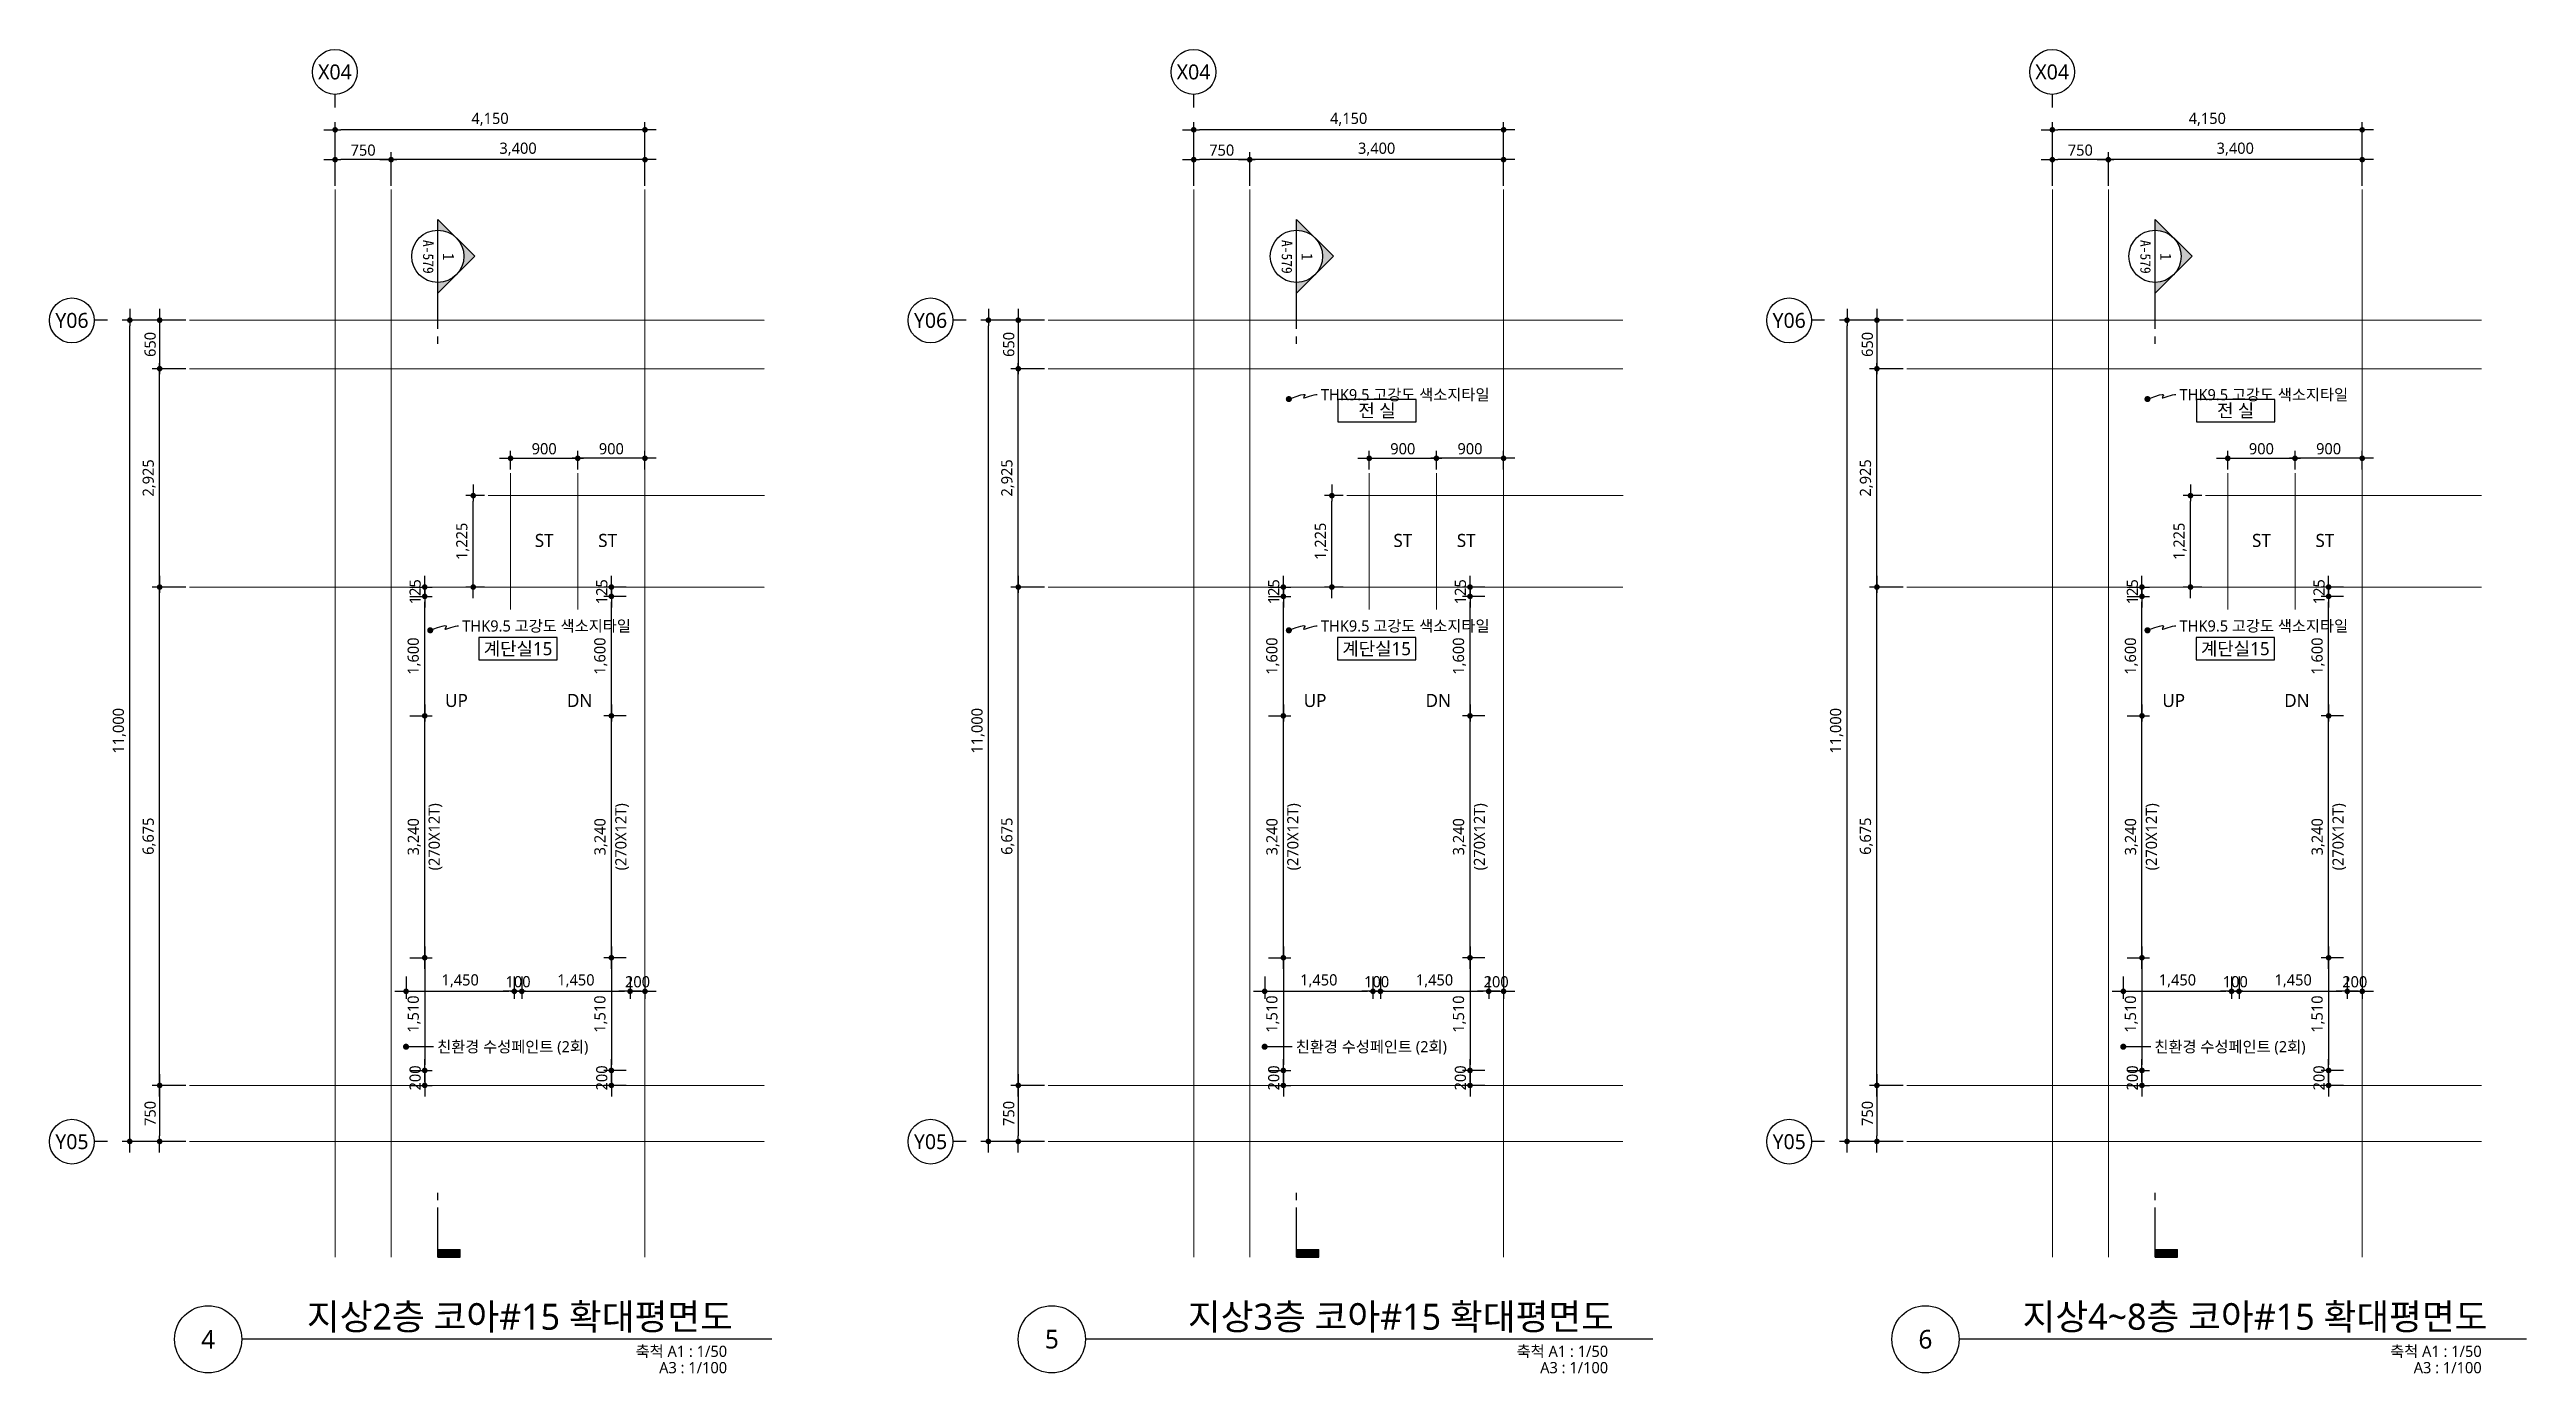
# Model space of a CAD drawing. Header units: millimetres. Extents: x 1467181 to 1720354, y 836037 to 895281.
# Drawn here: x 1509181 to 1542356, y 837003 to 854736 of the extents above; entities that cross this region are included whole.
import ezdxf
from ezdxf.enums import TextEntityAlignment as Align

# ---------------------------------------------------------------- set-up
doc = ezdxf.new("R2010")
doc.units = ezdxf.units.MM
doc.header["$MEASUREMENT"] = 0
doc.linetypes.add('CEN', pattern=[62, 60, -1, 0, -1])
doc.layers.get('0').update_dxf_attribs({"linetype": 'CONTINUOUS'})
for name, color, linetype, lineweight in [('A-AXIS-BUBL', 7, 'CONTINUOUS', 25), ('A-CNTL', 1, 'CEN', 15), ('A-DIMS', 7, 'CONTINUOUS', 25), ('A-MKXS-LEAD', 7, 'CONTINUOUS', 25), ('A-MKXS-MAK1', 3, 'CONTINUOUS', 25), ('A-MKXS-TEXT1', 3, 'CONTINUOUS', 25), ('A-MKXS-TEXT2', 7, 'CONTINUOUS', 25), ('A-MKXX-NAME', 3, 'CONTINUOUS', 25), ('A-MKXX-SYMB', 7, 'CONTINUOUS', 25), ('A-XXXX-SYMB', 7, 'CONTINUOUS', 25), ('A-XXXX-TXT1', 3, 'CONTINUOUS', 25), ('A-XXXX-TXT2', 3, 'CONTINUOUS', 25)]:
    doc.layers.add(name, color=color, linetype=linetype, lineweight=lineweight)
doc.styles.add('HY울릉도L', font='')
doc.styles.add('돋움체', font='')
doc.styles.add('맑은고딕', font='malgun.ttf')
doc.styles.get('HY울릉도L').set_extended_font_data('HYwulM')
doc.styles.get('돋움체').set_extended_font_data('DotumChe')
doc.dimstyles.new('CDIM', dxfattribs={"dimtxt": 3, "dimasz": 1.5, "dimexe": 2, "dimexo": 1, "dimgap": 1, "dimtad": 1, "dimdec": 0, "dimrnd": 0.5, "dimzin": 0, "dimdsep": 32, "dimlunit": 6, "dimtxsty": 'HY울릉도L', "dimblk1": '_CIDOT', "dimblk2": '_CIDOT', "dimsah": 1, "dimcen": 5.5, "dimclrd": 2, "dimclre": 2, "dimclrt": 7, "dimadec": 0, "dimazin": 0, "dimtfac": 1, "dimtdec": 0, "dimtix": 1, "dimtmove": 2, "dimatfit": 1, "dimldrblk": '_CIDOT', "dimfxl": 1, "dimtolj": 1, "dimtzin": 0, "dimlwd": -1, "dimarcsym": 0})

msp = doc.modelspace()

# ---------------------------------------------------------------- texts
at = {"layer": 'A-MKXS-TEXT1', "style": '맑은고딕'}
for s, p in [('THK9.5 고강도 색소지타일', (1526209.2, 850112.9)), ('THK9.5 고강도 색소지타일', (1537709.2, 850112.9)), ('THK9.5 고강도 색소지타일', (1514709.2, 847015.6)), ('THK9.5 고강도 색소지타일', (1526209.2, 847015.6)), ('THK9.5 고강도 색소지타일', (1537709.2, 847015.6)), ('친환경 수성페인트 (2회)', (1514372.6, 841378.9)), ('친환경 수성페인트 (2회)', (1525872.6, 841378.9)), ('친환경 수성페인트 (2회)', (1537372.6, 841378.9))]:
    msp.add_text(s, height=150, dxfattribs=at).set_placement(p, align=Align.MIDDLE_LEFT)
at = {"layer": 'A-MKXX-NAME', "style": '맑은고딕'}
for s, p in [('전 실', (1526960.5, 849899.5)), ('전 실', (1538460.5, 849899.5)), ('ST', (1515805.7, 848160.6)), ('ST', (1516655.7, 848160.6)), ('ST', (1527305.7, 848160.6)), ('ST', (1528155.7, 848160.6)), ('ST', (1538805.7, 848160.6)), ('ST', (1539655.7, 848160.6)), ('계단실15', (1515455.7, 846710.6)), ('계단실15', (1526955.7, 846710.6)), ('계단실15', (1538455.7, 846710.6)), ('UP', (1514631, 846016.8)), ('DN', (1516281, 846016.8)), ('UP', (1526131, 846016.8)), ('DN', (1527781, 846016.8)), ('UP', (1537631, 846016.8)), ('DN', (1539281, 846016.8))]:
    msp.add_text(s, height=175, dxfattribs=at).set_placement(p, align=Align.MIDDLE_CENTER)
at = {"layer": 'A-XXXX-TXT1', "style": '맑은고딕'}
for s, p in [('지상2층 코아#15 확대평면도', (1518333.7, 837483.3)), ('지상3층 코아#15 확대평면도', (1530133.7, 837483.3)), ('지상4~8층 코아#15 확대평면도', (1541833.7, 837483.3))]:
    msp.add_text(s, height=350, dxfattribs=at).set_placement(p, align=Align.BOTTOM_RIGHT)
for s, p in [('4', (1511305.7, 837460.6)), ('5', (1522605.7, 837460.6)), ('6', (1534305.7, 837460.6))]:
    msp.add_text(s, height=250, dxfattribs=at).set_placement(p, align=Align.MIDDLE)
for s, p in [('축척 A1 : 1/50', (1518255.9, 837374.5)), ('축척 A1 : 1/50', (1530055.9, 837374.5)), ('축척 A1 : 1/50', (1541755.9, 837374.5)), ('A3 : 1/100', (1518255.9, 837155.6)), ('A3 : 1/100', (1530055.9, 837155.6)), ('A3 : 1/100', (1541755.9, 837155.6))]:
    msp.add_text(s, height=150, dxfattribs=at).set_placement(p, align=Align.TOP_RIGHT)

# ---------------------------------------------------------------- blocks, each defined once
blk = doc.blocks.new('_CIDOT')
at = {"color": 0, "linetype": 'ByBlock'}
blk.add_line((2, 0), (-1, 0), dxfattribs=at)
at = {"color": 0, "linetype": 'ByBlock', "const_width": 0.5}
blk.add_lwpolyline([(-0.25, 0, 1), (0.25, 0, 1)], format="xyb", close=True, dxfattribs=at)
blk = doc.blocks.new('*D21')
at = {"layer": 'A-DIMS', "lineweight": -2, "transparency": 16777216}
for p, q in [((800, 1950), (800, 2400)), ((4200, 1950), (4200, 2400))]:
    blk.add_line(p, q, dxfattribs=at)
at = {"layer": 'A-DIMS', "transparency": 16777216}
blk.add_line((4125, 2300), (875, 2300), dxfattribs=at)
at = {"layer": 'A-DIMS', "transparency": 16777216, "xscale": 75, "yscale": 75, "zscale": 75, "rotation": 180}
blk.add_blockref('_CIDOT', (800, 2300), dxfattribs=at)
at = {"layer": 'A-DIMS', "transparency": 16777216, "xscale": 75, "yscale": 75, "zscale": 75}
blk.add_blockref('_CIDOT', (4200, 2300), dxfattribs=at)
at = {"layer": 'A-DIMS', "color": 3, "transparency": 16777216, "insert": (2500, 2440), "char_height": 150, "attachment_point": 5, "style": '맑은고딕'}
blk.add_mtext('\\A1;3,400', dxfattribs=at)
blk = doc.blocks.new('*D22')
at = {"layer": 'A-DIMS', "lineweight": -2, "transparency": 16777216}
for p, q in [((-1950, -10100), (-2400, -10100)), ((-1950, -10850), (-2400, -10850))]:
    blk.add_line(p, q, dxfattribs=at)
at = {"layer": 'A-DIMS', "transparency": 16777216}
blk.add_line((-2300, -10175), (-2300, -10775), dxfattribs=at)
at = {"layer": 'A-DIMS', "transparency": 16777216, "xscale": 75, "yscale": 75, "zscale": 75}
for p, rotation in [((-2300, -10100), 90), ((-2300, -10850), 270)]:
    blk.add_blockref('_CIDOT', p, dxfattribs=dict(at, rotation=rotation))
at = {"layer": 'A-DIMS', "color": 3, "transparency": 16777216, "insert": (-2427, -10475), "char_height": 150, "attachment_point": 5, "rotation": 90, "style": '맑은고딕'}
blk.add_mtext('\\A1;750', dxfattribs=at)
blk = doc.blocks.new('*D23')
at = {"layer": 'A-DIMS', "lineweight": -2, "transparency": 16777216}
for p, q in [((50, 1950), (50, 2400)), ((800, 1950), (800, 2400))]:
    blk.add_line(p, q, dxfattribs=at)
at = {"layer": 'A-DIMS', "transparency": 16777216}
blk.add_line((725, 2300), (125, 2300), dxfattribs=at)
at = {"layer": 'A-DIMS', "transparency": 16777216, "xscale": 75, "yscale": 75, "zscale": 75, "rotation": 180}
blk.add_blockref('_CIDOT', (50, 2300), dxfattribs=at)
at = {"layer": 'A-DIMS', "transparency": 16777216, "xscale": 75, "yscale": 75, "zscale": 75}
blk.add_blockref('_CIDOT', (800, 2300), dxfattribs=at)
at = {"layer": 'A-DIMS', "color": 3, "transparency": 16777216, "insert": (425, 2427), "char_height": 150, "attachment_point": 5, "style": '맑은고딕'}
blk.add_mtext('\\A1;750', dxfattribs=at)
blk = doc.blocks.new('*D24')
at = {"layer": 'A-DIMS', "lineweight": -2, "transparency": 16777216}
for p, q in [((50, 1950), (50, 2800)), ((4200, 1950), (4200, 2800))]:
    blk.add_line(p, q, dxfattribs=at)
at = {"layer": 'A-DIMS', "transparency": 16777216}
blk.add_line((4125, 2700), (125, 2700), dxfattribs=at)
at = {"layer": 'A-DIMS', "transparency": 16777216, "xscale": 75, "yscale": 75, "zscale": 75, "rotation": 180}
blk.add_blockref('_CIDOT', (50, 2700), dxfattribs=at)
at = {"layer": 'A-DIMS', "transparency": 16777216, "xscale": 75, "yscale": 75, "zscale": 75}
blk.add_blockref('_CIDOT', (4200, 2700), dxfattribs=at)
at = {"layer": 'A-DIMS', "color": 3, "transparency": 16777216, "insert": (2125, 2840), "char_height": 150, "attachment_point": 5, "style": '맑은고딕'}
blk.add_mtext('\\A1;4,150', dxfattribs=at)
blk = doc.blocks.new('*D25')
at = {"layer": 'A-DIMS', "lineweight": -2, "transparency": 16777216}
for p, q in [((-1950, 150), (-2800, 150)), ((-1950, -10850), (-2800, -10850))]:
    blk.add_line(p, q, dxfattribs=at)
at = {"layer": 'A-DIMS', "transparency": 16777216}
blk.add_line((-2700, -10775), (-2700, 75), dxfattribs=at)
at = {"layer": 'A-DIMS', "transparency": 16777216, "xscale": 75, "yscale": 75, "zscale": 75}
for p, rotation in [((-2700, 150), 90), ((-2700, -10850), 270)]:
    blk.add_blockref('_CIDOT', p, dxfattribs=dict(at, rotation=rotation))
at = {"layer": 'A-DIMS', "color": 3, "transparency": 16777216, "insert": (-2840, -5350), "char_height": 150, "attachment_point": 5, "rotation": 90, "style": '맑은고딕'}
blk.add_mtext('\\A1;11,000', dxfattribs=at)
blk = doc.blocks.new('*D26')
at = {"layer": 'A-DIMS', "lineweight": -2, "transparency": 16777216}
for p, q in [((-1950, 150), (-2400, 150)), ((-1950, -500), (-2400, -500))]:
    blk.add_line(p, q, dxfattribs=at)
at = {"layer": 'A-DIMS', "transparency": 16777216}
blk.add_line((-2300, 75), (-2300, -425), dxfattribs=at)
at = {"layer": 'A-DIMS', "transparency": 16777216, "xscale": 75, "yscale": 75, "zscale": 75}
for p, rotation in [((-2300, 150), 90), ((-2300, -500), 270)]:
    blk.add_blockref('_CIDOT', p, dxfattribs=dict(at, rotation=rotation))
at = {"layer": 'A-DIMS', "color": 3, "transparency": 16777216, "insert": (-2427, -175), "char_height": 150, "attachment_point": 5, "rotation": 90, "style": '맑은고딕'}
blk.add_mtext('\\A1;650', dxfattribs=at)
blk = doc.blocks.new('*D27')
at = {"layer": 'A-DIMS', "lineweight": -2, "transparency": 16777216}
for p, q in [((-1950, -3425), (-2400, -3425)), ((-1950, -10100), (-2400, -10100))]:
    blk.add_line(p, q, dxfattribs=at)
at = {"layer": 'A-DIMS', "transparency": 16777216}
blk.add_line((-2300, -10025), (-2300, -3500), dxfattribs=at)
at = {"layer": 'A-DIMS', "transparency": 16777216, "xscale": 75, "yscale": 75, "zscale": 75}
for p, rotation in [((-2300, -3425), 90), ((-2300, -10100), 270)]:
    blk.add_blockref('_CIDOT', p, dxfattribs=dict(at, rotation=rotation))
at = {"layer": 'A-DIMS', "color": 3, "transparency": 16777216, "insert": (-2440, -6762), "char_height": 150, "attachment_point": 5, "rotation": 90, "style": '맑은고딕'}
blk.add_mtext('\\A1;6,675', dxfattribs=at)
blk = doc.blocks.new('*D28')
at = {"layer": 'A-DIMS', "lineweight": -2, "transparency": 16777216}
for p, q in [((-1950, -500), (-2400, -500)), ((-1950, -3425), (-2400, -3425))]:
    blk.add_line(p, q, dxfattribs=at)
at = {"layer": 'A-DIMS', "transparency": 16777216}
blk.add_line((-2300, -3350), (-2300, -575), dxfattribs=at)
at = {"layer": 'A-DIMS', "transparency": 16777216, "xscale": 75, "yscale": 75, "zscale": 75}
for p, rotation in [((-2300, -500), 90), ((-2300, -3425), 270)]:
    blk.add_blockref('_CIDOT', p, dxfattribs=dict(at, rotation=rotation))
at = {"layer": 'A-DIMS', "color": 3, "transparency": 16777216, "insert": (-2440, -1963), "char_height": 150, "attachment_point": 5, "rotation": 90, "style": '맑은고딕'}
blk.add_mtext('\\A1;2,925', dxfattribs=at)
blk = doc.blocks.new('*D29')
at = {"layer": 'A-DIMS', "lineweight": -2, "transparency": 16777216}
for p, q in [((2400, -1850), (2400, -1600)), ((3300, -1850), (3300, -1600))]:
    blk.add_line(p, q, dxfattribs=at)
at = {"layer": 'A-DIMS', "transparency": 16777216}
blk.add_line((2475, -1700), (3225, -1700), dxfattribs=at)
at = {"layer": 'A-DIMS', "transparency": 16777216, "xscale": 75, "yscale": 75, "zscale": 75, "rotation": 180}
blk.add_blockref('_CIDOT', (2400, -1700), dxfattribs=at)
at = {"layer": 'A-DIMS', "transparency": 16777216, "xscale": 75, "yscale": 75, "zscale": 75}
blk.add_blockref('_CIDOT', (3300, -1700), dxfattribs=at)
at = {"layer": 'A-DIMS', "color": 3, "transparency": 16777216, "insert": (2850, -1573), "char_height": 150, "attachment_point": 5, "style": '맑은고딕'}
blk.add_mtext('\\A1;900', dxfattribs=at)
blk = doc.blocks.new('*D30')
at = {"layer": 'A-DIMS', "lineweight": -2, "transparency": 16777216}
for p, q in [((3300, -1850), (3300, -1600)), ((4200, -1850), (4200, -1600))]:
    blk.add_line(p, q, dxfattribs=at)
at = {"layer": 'A-DIMS', "transparency": 16777216}
blk.add_line((4125, -1700), (3375, -1700), dxfattribs=at)
at = {"layer": 'A-DIMS', "transparency": 16777216, "xscale": 75, "yscale": 75, "zscale": 75, "rotation": 180}
blk.add_blockref('_CIDOT', (3300, -1700), dxfattribs=at)
at = {"layer": 'A-DIMS', "transparency": 16777216, "xscale": 75, "yscale": 75, "zscale": 75}
blk.add_blockref('_CIDOT', (4200, -1700), dxfattribs=at)
at = {"layer": 'A-DIMS', "color": 3, "transparency": 16777216, "insert": (3750, -1573), "char_height": 150, "attachment_point": 5, "style": '맑은고딕'}
blk.add_mtext('\\A1;900', dxfattribs=at)
blk = doc.blocks.new('*D31')
at = {"layer": 'A-DIMS', "lineweight": -2, "transparency": 16777216}
for p, q in [((2050, -2200), (1800, -2200)), ((2050, -3425), (1800, -3425))]:
    blk.add_line(p, q, dxfattribs=at)
at = {"layer": 'A-DIMS', "transparency": 16777216}
blk.add_line((1900, -3350), (1900, -2275), dxfattribs=at)
at = {"layer": 'A-DIMS', "transparency": 16777216, "xscale": 75, "yscale": 75, "zscale": 75}
for p, rotation in [((1900, -2200), 90), ((1900, -3425), 270)]:
    blk.add_blockref('_CIDOT', p, dxfattribs=dict(at, rotation=rotation))
at = {"layer": 'A-DIMS', "color": 3, "transparency": 16777216, "insert": (1760, -2812), "char_height": 150, "attachment_point": 5, "rotation": 90, "style": '맑은고딕'}
blk.add_mtext('\\A1;1,225', dxfattribs=at)
blk = doc.blocks.new('CORE 10- 단면')
at = {"layer": 'A-MKXS-MAK1'}
blk.add_hatch(color=256, dxfattribs=at).paths.add_polyline_path([(22637, 13298), (22637, 13398), (22937, 13398), (22937, 13298)])
h = blk.add_hatch(color=256, dxfattribs=at)
h.paths.add_polyline_path([(22442, -7), (22690, 241, 0.414214), (22690, -254)])
h.paths.add_polyline_path([(22690, 241), (22937, 488), (22937, 343, 0.198912)])
h.paths.add_polyline_path([(22690, -254, 0.198912), (22937, -357), (22937, -502)])
for p, q in [((22637, 13398), (22637, 13298)), ((22937, 13398), (22637, 13398)), ((22937, 13298), (22637, 13298)), ((22937, 13398), (22937, 12735)), ((22937, 12635), (22937, 12535)), ((22937, 1166), (22937, 1066)), ((22937, 966), (22937, -502)), ((22937, 488), (22442, -7)), ((22937, -502), (22442, -7))]:
    blk.add_line(p, q, dxfattribs=at)
blk.add_circle((22937, -7), 350, dxfattribs=at)
at = {"layer": 'A-MKXS-TEXT2', "style": '돋움체'}
for s, height, p in [('1', 150, (22793, -2)), ('A-579', 140, (23065, 0))]:
    blk.add_text(s, height=height, rotation=90, dxfattribs=at).set_placement(p, align=Align.MIDDLE)
blk = doc.blocks.new('*D340')
at = {"layer": 'A-DIMS', "lineweight": -2, "transparency": 16777216}
for p, q in [((1514006, 845811), (1514306, 845811)), ((1514006, 842571), (1514306, 842571))]:
    blk.add_line(p, q, dxfattribs=at)
at = {"layer": 'A-DIMS', "transparency": 16777216}
blk.add_line((1514206, 842646), (1514206, 845736), dxfattribs=at)
at = {"layer": 'A-DIMS', "transparency": 16777216, "xscale": 75, "yscale": 75, "zscale": 75}
for p, rotation in [((1514206, 845811), 90), ((1514206, 842571), 270)]:
    blk.add_blockref('_CIDOT', p, dxfattribs=dict(at, rotation=rotation))
at = {"layer": 'A-DIMS', "color": 3, "transparency": 16777216, "char_height": 150, "attachment_point": 5, "rotation": 90, "style": '맑은고딕'}
for s, insert in [('\\A1;3,240', (1514066, 844191)), ('\\A1;(270X12T)', (1514349, 844191))]:
    blk.add_mtext(s, dxfattribs=dict(at, insert=insert))
blk = doc.blocks.new('*D341')
at = {"layer": 'A-DIMS', "lineweight": -2, "transparency": 16777216}
for p, q in [((1514006, 842571), (1514306, 842571)), ((1514006, 841061), (1514306, 841061))]:
    blk.add_line(p, q, dxfattribs=at)
at = {"layer": 'A-DIMS', "transparency": 16777216}
blk.add_line((1514206, 842496), (1514206, 841136), dxfattribs=at)
at = {"layer": 'A-DIMS', "transparency": 16777216, "xscale": 75, "yscale": 75, "zscale": 75}
for p, rotation in [((1514206, 842571), 90), ((1514206, 841061), 270)]:
    blk.add_blockref('_CIDOT', p, dxfattribs=dict(at, rotation=rotation))
at = {"layer": 'A-DIMS', "color": 3, "transparency": 16777216, "insert": (1514065, 841816), "char_height": 150, "attachment_point": 5, "rotation": 90, "style": '맑은고딕'}
blk.add_mtext('\\A1;1,510', dxfattribs=at)
blk = doc.blocks.new('*D342')
at = {"layer": 'A-DIMS', "lineweight": -2, "transparency": 16777216}
for p, q in [((1514006, 847411), (1514306, 847411)), ((1514006, 845811), (1514306, 845811))]:
    blk.add_line(p, q, dxfattribs=at)
at = {"layer": 'A-DIMS', "transparency": 16777216}
blk.add_line((1514206, 845886), (1514206, 847336), dxfattribs=at)
at = {"layer": 'A-DIMS', "transparency": 16777216, "xscale": 75, "yscale": 75, "zscale": 75}
for p, rotation in [((1514206, 847411), 90), ((1514206, 845811), 270)]:
    blk.add_blockref('_CIDOT', p, dxfattribs=dict(at, rotation=rotation))
at = {"layer": 'A-DIMS', "color": 3, "transparency": 16777216, "insert": (1514065, 846611), "char_height": 150, "attachment_point": 5, "rotation": 90, "style": '맑은고딕'}
blk.add_mtext('\\A1;1,600', dxfattribs=at)
blk = doc.blocks.new('*D343')
at = {"layer": 'A-DIMS', "transparency": 16777216}
for p, q in [((1514206, 847611), (1514206, 847686)), ((1514206, 847411), (1514206, 847536)), ((1514206, 847336), (1514206, 847261))]:
    blk.add_line(p, q, dxfattribs=at)
at = {"layer": 'A-DIMS', "lineweight": -2, "transparency": 16777216}
for p, q in [((1514006, 847536), (1514306, 847536)), ((1514006, 847411), (1514306, 847411))]:
    blk.add_line(p, q, dxfattribs=at)
at = {"layer": 'A-DIMS', "transparency": 16777216, "xscale": 75, "yscale": 75, "zscale": 75}
for p, rotation in [((1514206, 847536), 270), ((1514206, 847411), 90)]:
    blk.add_blockref('_CIDOT', p, dxfattribs=dict(at, rotation=rotation))
at = {"layer": 'A-DIMS', "color": 3, "transparency": 16777216, "insert": (1514078, 847473), "char_height": 150, "attachment_point": 5, "rotation": 90, "style": '맑은고딕'}
blk.add_mtext('\\A1;125', dxfattribs=at)
blk = doc.blocks.new('*D344')
at = {"layer": 'A-DIMS', "lineweight": -2, "transparency": 16777216}
for p, q in [((1513956, 842321), (1513956, 842021)), ((1515406, 842321), (1515406, 842021))]:
    blk.add_line(p, q, dxfattribs=at)
at = {"layer": 'A-DIMS', "transparency": 16777216}
blk.add_line((1514031, 842121), (1515331, 842121), dxfattribs=at)
at = {"layer": 'A-DIMS', "transparency": 16777216, "xscale": 75, "yscale": 75, "zscale": 75, "rotation": 180}
blk.add_blockref('_CIDOT', (1513956, 842121), dxfattribs=at)
at = {"layer": 'A-DIMS', "transparency": 16777216, "xscale": 75, "yscale": 75, "zscale": 75}
blk.add_blockref('_CIDOT', (1515406, 842121), dxfattribs=at)
at = {"layer": 'A-DIMS', "color": 3, "transparency": 16777216, "insert": (1514681, 842261), "char_height": 150, "attachment_point": 5, "style": '맑은고딕'}
blk.add_mtext('\\A1;1,450', dxfattribs=at)
blk = doc.blocks.new('*D345')
at = {"layer": 'A-DIMS', "lineweight": -2, "transparency": 16777216}
for p, q in [((1515506, 842321), (1515506, 842021)), ((1516956, 842321), (1516956, 842021))]:
    blk.add_line(p, q, dxfattribs=at)
at = {"layer": 'A-DIMS', "transparency": 16777216}
blk.add_line((1515581, 842121), (1516881, 842121), dxfattribs=at)
at = {"layer": 'A-DIMS', "transparency": 16777216, "xscale": 75, "yscale": 75, "zscale": 75, "rotation": 180}
blk.add_blockref('_CIDOT', (1515506, 842121), dxfattribs=at)
at = {"layer": 'A-DIMS', "transparency": 16777216, "xscale": 75, "yscale": 75, "zscale": 75}
blk.add_blockref('_CIDOT', (1516956, 842121), dxfattribs=at)
at = {"layer": 'A-DIMS', "color": 3, "transparency": 16777216, "insert": (1516231, 842261), "char_height": 150, "attachment_point": 5, "style": '맑은고딕'}
blk.add_mtext('\\A1;1,450', dxfattribs=at)
blk = doc.blocks.new('*D346')
at = {"layer": 'A-DIMS', "lineweight": -2, "transparency": 16777216}
for p, q in [((1515406, 842321), (1515406, 842021)), ((1515506, 842321), (1515506, 842021))]:
    blk.add_line(p, q, dxfattribs=at)
at = {"layer": 'A-DIMS', "transparency": 16777216}
for p, q in [((1515331, 842121), (1515256, 842121)), ((1515406, 842121), (1515506, 842121)), ((1515581, 842121), (1515656, 842121))]:
    blk.add_line(p, q, dxfattribs=at)
at = {"layer": 'A-DIMS', "transparency": 16777216, "xscale": 75, "yscale": 75, "zscale": 75}
blk.add_blockref('_CIDOT', (1515406, 842121), dxfattribs=at)
at = {"layer": 'A-DIMS', "transparency": 16777216, "xscale": 75, "yscale": 75, "zscale": 75, "rotation": 180}
blk.add_blockref('_CIDOT', (1515506, 842121), dxfattribs=at)
at = {"layer": 'A-DIMS', "color": 3, "transparency": 16777216, "insert": (1515456, 842249), "char_height": 150, "attachment_point": 5, "style": '맑은고딕'}
blk.add_mtext('\\A1;100', dxfattribs=at)
blk = doc.blocks.new('*D347')
at = {"layer": 'A-DIMS', "lineweight": -2, "transparency": 16777216}
for p, q in [((1516956, 842321), (1516956, 842021)), ((1517156, 842321), (1517156, 842021))]:
    blk.add_line(p, q, dxfattribs=at)
at = {"layer": 'A-DIMS', "transparency": 16777216}
for p, q in [((1516881, 842121), (1516806, 842121)), ((1516956, 842121), (1517156, 842121)), ((1517231, 842121), (1517306, 842121))]:
    blk.add_line(p, q, dxfattribs=at)
at = {"layer": 'A-DIMS', "transparency": 16777216, "xscale": 75, "yscale": 75, "zscale": 75}
blk.add_blockref('_CIDOT', (1516956, 842121), dxfattribs=at)
at = {"layer": 'A-DIMS', "transparency": 16777216, "xscale": 75, "yscale": 75, "zscale": 75, "rotation": 180}
blk.add_blockref('_CIDOT', (1517156, 842121), dxfattribs=at)
at = {"layer": 'A-DIMS', "color": 3, "transparency": 16777216, "insert": (1517056, 842248), "char_height": 150, "attachment_point": 5, "style": '맑은고딕'}
blk.add_mtext('\\A1;200', dxfattribs=at)
blk = doc.blocks.new('*D348')
at = {"layer": 'A-DIMS', "lineweight": -2, "transparency": 16777216}
for p, q in [((1516906, 845811), (1516606, 845811)), ((1516906, 842571), (1516606, 842571))]:
    blk.add_line(p, q, dxfattribs=at)
at = {"layer": 'A-DIMS', "transparency": 16777216}
blk.add_line((1516706, 842646), (1516706, 845736), dxfattribs=at)
at = {"layer": 'A-DIMS', "transparency": 16777216, "xscale": 75, "yscale": 75, "zscale": 75}
for p, rotation in [((1516706, 845811), 90), ((1516706, 842571), 270)]:
    blk.add_blockref('_CIDOT', p, dxfattribs=dict(at, rotation=rotation))
at = {"layer": 'A-DIMS', "color": 3, "transparency": 16777216, "char_height": 150, "attachment_point": 5, "rotation": 90, "style": '맑은고딕'}
for s, insert in [('\\A1;3,240', (1516566, 844191)), ('\\A1;(270X12T)', (1516849, 844191))]:
    blk.add_mtext(s, dxfattribs=dict(at, insert=insert))
blk = doc.blocks.new('*D349')
at = {"layer": 'A-DIMS', "lineweight": -2, "transparency": 16777216}
for p, q in [((1516906, 842571), (1516606, 842571)), ((1516906, 841061), (1516606, 841061))]:
    blk.add_line(p, q, dxfattribs=at)
at = {"layer": 'A-DIMS', "transparency": 16777216}
blk.add_line((1516706, 842496), (1516706, 841136), dxfattribs=at)
at = {"layer": 'A-DIMS', "transparency": 16777216, "xscale": 75, "yscale": 75, "zscale": 75}
for p, rotation in [((1516706, 842571), 90), ((1516706, 841061), 270)]:
    blk.add_blockref('_CIDOT', p, dxfattribs=dict(at, rotation=rotation))
at = {"layer": 'A-DIMS', "color": 3, "transparency": 16777216, "insert": (1516565, 841816), "char_height": 150, "attachment_point": 5, "rotation": 90, "style": '맑은고딕'}
blk.add_mtext('\\A1;1,510', dxfattribs=at)
blk = doc.blocks.new('*D350')
at = {"layer": 'A-DIMS', "lineweight": -2, "transparency": 16777216}
for p, q in [((1516906, 847411), (1516606, 847411)), ((1516906, 845811), (1516606, 845811))]:
    blk.add_line(p, q, dxfattribs=at)
at = {"layer": 'A-DIMS', "transparency": 16777216}
blk.add_line((1516706, 845886), (1516706, 847336), dxfattribs=at)
at = {"layer": 'A-DIMS', "transparency": 16777216, "xscale": 75, "yscale": 75, "zscale": 75}
for p, rotation in [((1516706, 847411), 90), ((1516706, 845811), 270)]:
    blk.add_blockref('_CIDOT', p, dxfattribs=dict(at, rotation=rotation))
at = {"layer": 'A-DIMS', "color": 3, "transparency": 16777216, "insert": (1516565, 846611), "char_height": 150, "attachment_point": 5, "rotation": 90, "style": '맑은고딕'}
blk.add_mtext('\\A1;1,600', dxfattribs=at)
blk = doc.blocks.new('*D351')
at = {"layer": 'A-DIMS', "transparency": 16777216}
for p, q in [((1516706, 847611), (1516706, 847686)), ((1516706, 847411), (1516706, 847536)), ((1516706, 847336), (1516706, 847261))]:
    blk.add_line(p, q, dxfattribs=at)
at = {"layer": 'A-DIMS', "lineweight": -2, "transparency": 16777216}
for p, q in [((1516906, 847536), (1516606, 847536)), ((1516906, 847411), (1516606, 847411))]:
    blk.add_line(p, q, dxfattribs=at)
at = {"layer": 'A-DIMS', "transparency": 16777216, "xscale": 75, "yscale": 75, "zscale": 75}
for p, rotation in [((1516706, 847536), 270), ((1516706, 847411), 90)]:
    blk.add_blockref('_CIDOT', p, dxfattribs=dict(at, rotation=rotation))
at = {"layer": 'A-DIMS', "color": 3, "transparency": 16777216, "insert": (1516578, 847473), "char_height": 150, "attachment_point": 5, "rotation": 90, "style": '맑은고딕'}
blk.add_mtext('\\A1;125', dxfattribs=at)
blk = doc.blocks.new('*D352')
at = {"layer": 'A-DIMS', "lineweight": -2, "transparency": 16777216}
for p, q in [((1525506, 845811), (1525806, 845811)), ((1525506, 842571), (1525806, 842571))]:
    blk.add_line(p, q, dxfattribs=at)
at = {"layer": 'A-DIMS', "transparency": 16777216}
blk.add_line((1525706, 842646), (1525706, 845736), dxfattribs=at)
at = {"layer": 'A-DIMS', "transparency": 16777216, "xscale": 75, "yscale": 75, "zscale": 75}
for p, rotation in [((1525706, 845811), 90), ((1525706, 842571), 270)]:
    blk.add_blockref('_CIDOT', p, dxfattribs=dict(at, rotation=rotation))
at = {"layer": 'A-DIMS', "color": 3, "transparency": 16777216, "char_height": 150, "attachment_point": 5, "rotation": 90, "style": '맑은고딕'}
for s, insert in [('\\A1;3,240', (1525566, 844191)), ('\\A1;(270X12T)', (1525849, 844191))]:
    blk.add_mtext(s, dxfattribs=dict(at, insert=insert))
blk = doc.blocks.new('*D353')
at = {"layer": 'A-DIMS', "lineweight": -2, "transparency": 16777216}
for p, q in [((1525506, 842571), (1525806, 842571)), ((1525506, 841061), (1525806, 841061))]:
    blk.add_line(p, q, dxfattribs=at)
at = {"layer": 'A-DIMS', "transparency": 16777216}
blk.add_line((1525706, 842496), (1525706, 841136), dxfattribs=at)
at = {"layer": 'A-DIMS', "transparency": 16777216, "xscale": 75, "yscale": 75, "zscale": 75}
for p, rotation in [((1525706, 842571), 90), ((1525706, 841061), 270)]:
    blk.add_blockref('_CIDOT', p, dxfattribs=dict(at, rotation=rotation))
at = {"layer": 'A-DIMS', "color": 3, "transparency": 16777216, "insert": (1525565, 841816), "char_height": 150, "attachment_point": 5, "rotation": 90, "style": '맑은고딕'}
blk.add_mtext('\\A1;1,510', dxfattribs=at)
blk = doc.blocks.new('*D354')
at = {"layer": 'A-DIMS', "lineweight": -2, "transparency": 16777216}
for p, q in [((1525506, 847411), (1525806, 847411)), ((1525506, 845811), (1525806, 845811))]:
    blk.add_line(p, q, dxfattribs=at)
at = {"layer": 'A-DIMS', "transparency": 16777216}
blk.add_line((1525706, 845886), (1525706, 847336), dxfattribs=at)
at = {"layer": 'A-DIMS', "transparency": 16777216, "xscale": 75, "yscale": 75, "zscale": 75}
for p, rotation in [((1525706, 847411), 90), ((1525706, 845811), 270)]:
    blk.add_blockref('_CIDOT', p, dxfattribs=dict(at, rotation=rotation))
at = {"layer": 'A-DIMS', "color": 3, "transparency": 16777216, "insert": (1525565, 846611), "char_height": 150, "attachment_point": 5, "rotation": 90, "style": '맑은고딕'}
blk.add_mtext('\\A1;1,600', dxfattribs=at)
blk = doc.blocks.new('*D355')
at = {"layer": 'A-DIMS', "transparency": 16777216}
for p, q in [((1525706, 847611), (1525706, 847686)), ((1525706, 847411), (1525706, 847536)), ((1525706, 847336), (1525706, 847261))]:
    blk.add_line(p, q, dxfattribs=at)
at = {"layer": 'A-DIMS', "lineweight": -2, "transparency": 16777216}
for p, q in [((1525506, 847536), (1525806, 847536)), ((1525506, 847411), (1525806, 847411))]:
    blk.add_line(p, q, dxfattribs=at)
at = {"layer": 'A-DIMS', "transparency": 16777216, "xscale": 75, "yscale": 75, "zscale": 75}
for p, rotation in [((1525706, 847536), 270), ((1525706, 847411), 90)]:
    blk.add_blockref('_CIDOT', p, dxfattribs=dict(at, rotation=rotation))
at = {"layer": 'A-DIMS', "color": 3, "transparency": 16777216, "insert": (1525578, 847473), "char_height": 150, "attachment_point": 5, "rotation": 90, "style": '맑은고딕'}
blk.add_mtext('\\A1;125', dxfattribs=at)
blk = doc.blocks.new('*D356')
at = {"layer": 'A-DIMS', "lineweight": -2, "transparency": 16777216}
for p, q in [((1525456, 842321), (1525456, 842021)), ((1526906, 842321), (1526906, 842021))]:
    blk.add_line(p, q, dxfattribs=at)
at = {"layer": 'A-DIMS', "transparency": 16777216}
blk.add_line((1525531, 842121), (1526831, 842121), dxfattribs=at)
at = {"layer": 'A-DIMS', "transparency": 16777216, "xscale": 75, "yscale": 75, "zscale": 75, "rotation": 180}
blk.add_blockref('_CIDOT', (1525456, 842121), dxfattribs=at)
at = {"layer": 'A-DIMS', "transparency": 16777216, "xscale": 75, "yscale": 75, "zscale": 75}
blk.add_blockref('_CIDOT', (1526906, 842121), dxfattribs=at)
at = {"layer": 'A-DIMS', "color": 3, "transparency": 16777216, "insert": (1526181, 842261), "char_height": 150, "attachment_point": 5, "style": '맑은고딕'}
blk.add_mtext('\\A1;1,450', dxfattribs=at)
blk = doc.blocks.new('*D357')
at = {"layer": 'A-DIMS', "lineweight": -2, "transparency": 16777216}
for p, q in [((1527006, 842321), (1527006, 842021)), ((1528456, 842321), (1528456, 842021))]:
    blk.add_line(p, q, dxfattribs=at)
at = {"layer": 'A-DIMS', "transparency": 16777216}
blk.add_line((1527081, 842121), (1528381, 842121), dxfattribs=at)
at = {"layer": 'A-DIMS', "transparency": 16777216, "xscale": 75, "yscale": 75, "zscale": 75, "rotation": 180}
blk.add_blockref('_CIDOT', (1527006, 842121), dxfattribs=at)
at = {"layer": 'A-DIMS', "transparency": 16777216, "xscale": 75, "yscale": 75, "zscale": 75}
blk.add_blockref('_CIDOT', (1528456, 842121), dxfattribs=at)
at = {"layer": 'A-DIMS', "color": 3, "transparency": 16777216, "insert": (1527731, 842261), "char_height": 150, "attachment_point": 5, "style": '맑은고딕'}
blk.add_mtext('\\A1;1,450', dxfattribs=at)
blk = doc.blocks.new('*D358')
at = {"layer": 'A-DIMS', "lineweight": -2, "transparency": 16777216}
for p, q in [((1526906, 842321), (1526906, 842021)), ((1527006, 842321), (1527006, 842021))]:
    blk.add_line(p, q, dxfattribs=at)
at = {"layer": 'A-DIMS', "transparency": 16777216}
for p, q in [((1526831, 842121), (1526756, 842121)), ((1526906, 842121), (1527006, 842121)), ((1527081, 842121), (1527156, 842121))]:
    blk.add_line(p, q, dxfattribs=at)
at = {"layer": 'A-DIMS', "transparency": 16777216, "xscale": 75, "yscale": 75, "zscale": 75}
blk.add_blockref('_CIDOT', (1526906, 842121), dxfattribs=at)
at = {"layer": 'A-DIMS', "transparency": 16777216, "xscale": 75, "yscale": 75, "zscale": 75, "rotation": 180}
blk.add_blockref('_CIDOT', (1527006, 842121), dxfattribs=at)
at = {"layer": 'A-DIMS', "color": 3, "transparency": 16777216, "insert": (1526956, 842249), "char_height": 150, "attachment_point": 5, "style": '맑은고딕'}
blk.add_mtext('\\A1;100', dxfattribs=at)
blk = doc.blocks.new('*D359')
at = {"layer": 'A-DIMS', "lineweight": -2, "transparency": 16777216}
for p, q in [((1528456, 842321), (1528456, 842021)), ((1528656, 842321), (1528656, 842021))]:
    blk.add_line(p, q, dxfattribs=at)
at = {"layer": 'A-DIMS', "transparency": 16777216}
for p, q in [((1528381, 842121), (1528306, 842121)), ((1528456, 842121), (1528656, 842121)), ((1528731, 842121), (1528806, 842121))]:
    blk.add_line(p, q, dxfattribs=at)
at = {"layer": 'A-DIMS', "transparency": 16777216, "xscale": 75, "yscale": 75, "zscale": 75}
blk.add_blockref('_CIDOT', (1528456, 842121), dxfattribs=at)
at = {"layer": 'A-DIMS', "transparency": 16777216, "xscale": 75, "yscale": 75, "zscale": 75, "rotation": 180}
blk.add_blockref('_CIDOT', (1528656, 842121), dxfattribs=at)
at = {"layer": 'A-DIMS', "color": 3, "transparency": 16777216, "insert": (1528556, 842248), "char_height": 150, "attachment_point": 5, "style": '맑은고딕'}
blk.add_mtext('\\A1;200', dxfattribs=at)
blk = doc.blocks.new('*D360')
at = {"layer": 'A-DIMS', "lineweight": -2, "transparency": 16777216}
for p, q in [((1528406, 845811), (1528106, 845811)), ((1528406, 842571), (1528106, 842571))]:
    blk.add_line(p, q, dxfattribs=at)
at = {"layer": 'A-DIMS', "transparency": 16777216}
blk.add_line((1528206, 842646), (1528206, 845736), dxfattribs=at)
at = {"layer": 'A-DIMS', "transparency": 16777216, "xscale": 75, "yscale": 75, "zscale": 75}
for p, rotation in [((1528206, 845811), 90), ((1528206, 842571), 270)]:
    blk.add_blockref('_CIDOT', p, dxfattribs=dict(at, rotation=rotation))
at = {"layer": 'A-DIMS', "color": 3, "transparency": 16777216, "char_height": 150, "attachment_point": 5, "rotation": 90, "style": '맑은고딕'}
for s, insert in [('\\A1;3,240', (1528066, 844191)), ('\\A1;(270X12T)', (1528349, 844191))]:
    blk.add_mtext(s, dxfattribs=dict(at, insert=insert))
blk = doc.blocks.new('*D361')
at = {"layer": 'A-DIMS', "lineweight": -2, "transparency": 16777216}
for p, q in [((1528406, 842571), (1528106, 842571)), ((1528406, 841061), (1528106, 841061))]:
    blk.add_line(p, q, dxfattribs=at)
at = {"layer": 'A-DIMS', "transparency": 16777216}
blk.add_line((1528206, 842496), (1528206, 841136), dxfattribs=at)
at = {"layer": 'A-DIMS', "transparency": 16777216, "xscale": 75, "yscale": 75, "zscale": 75}
for p, rotation in [((1528206, 842571), 90), ((1528206, 841061), 270)]:
    blk.add_blockref('_CIDOT', p, dxfattribs=dict(at, rotation=rotation))
at = {"layer": 'A-DIMS', "color": 3, "transparency": 16777216, "insert": (1528065, 841816), "char_height": 150, "attachment_point": 5, "rotation": 90, "style": '맑은고딕'}
blk.add_mtext('\\A1;1,510', dxfattribs=at)
blk = doc.blocks.new('*D362')
at = {"layer": 'A-DIMS', "lineweight": -2, "transparency": 16777216}
for p, q in [((1528406, 847411), (1528106, 847411)), ((1528406, 845811), (1528106, 845811))]:
    blk.add_line(p, q, dxfattribs=at)
at = {"layer": 'A-DIMS', "transparency": 16777216}
blk.add_line((1528206, 845886), (1528206, 847336), dxfattribs=at)
at = {"layer": 'A-DIMS', "transparency": 16777216, "xscale": 75, "yscale": 75, "zscale": 75}
for p, rotation in [((1528206, 847411), 90), ((1528206, 845811), 270)]:
    blk.add_blockref('_CIDOT', p, dxfattribs=dict(at, rotation=rotation))
at = {"layer": 'A-DIMS', "color": 3, "transparency": 16777216, "insert": (1528065, 846611), "char_height": 150, "attachment_point": 5, "rotation": 90, "style": '맑은고딕'}
blk.add_mtext('\\A1;1,600', dxfattribs=at)
blk = doc.blocks.new('*D363')
at = {"layer": 'A-DIMS', "transparency": 16777216}
for p, q in [((1528206, 847611), (1528206, 847686)), ((1528206, 847411), (1528206, 847536)), ((1528206, 847336), (1528206, 847261))]:
    blk.add_line(p, q, dxfattribs=at)
at = {"layer": 'A-DIMS', "lineweight": -2, "transparency": 16777216}
for p, q in [((1528406, 847536), (1528106, 847536)), ((1528406, 847411), (1528106, 847411))]:
    blk.add_line(p, q, dxfattribs=at)
at = {"layer": 'A-DIMS', "transparency": 16777216, "xscale": 75, "yscale": 75, "zscale": 75}
for p, rotation in [((1528206, 847536), 270), ((1528206, 847411), 90)]:
    blk.add_blockref('_CIDOT', p, dxfattribs=dict(at, rotation=rotation))
at = {"layer": 'A-DIMS', "color": 3, "transparency": 16777216, "insert": (1528078, 847473), "char_height": 150, "attachment_point": 5, "rotation": 90, "style": '맑은고딕'}
blk.add_mtext('\\A1;125', dxfattribs=at)
blk = doc.blocks.new('*D364')
at = {"layer": 'A-DIMS', "lineweight": -2, "transparency": 16777216}
for p, q in [((1537006, 845811), (1537306, 845811)), ((1537006, 842571), (1537306, 842571))]:
    blk.add_line(p, q, dxfattribs=at)
at = {"layer": 'A-DIMS', "transparency": 16777216}
blk.add_line((1537206, 842646), (1537206, 845736), dxfattribs=at)
at = {"layer": 'A-DIMS', "transparency": 16777216, "xscale": 75, "yscale": 75, "zscale": 75}
for p, rotation in [((1537206, 845811), 90), ((1537206, 842571), 270)]:
    blk.add_blockref('_CIDOT', p, dxfattribs=dict(at, rotation=rotation))
at = {"layer": 'A-DIMS', "color": 3, "transparency": 16777216, "char_height": 150, "attachment_point": 5, "rotation": 90, "style": '맑은고딕'}
for s, insert in [('\\A1;3,240', (1537066, 844191)), ('\\A1;(270X12T)', (1537349, 844191))]:
    blk.add_mtext(s, dxfattribs=dict(at, insert=insert))
blk = doc.blocks.new('*D365')
at = {"layer": 'A-DIMS', "lineweight": -2, "transparency": 16777216}
for p, q in [((1537006, 842571), (1537306, 842571)), ((1537006, 841061), (1537306, 841061))]:
    blk.add_line(p, q, dxfattribs=at)
at = {"layer": 'A-DIMS', "transparency": 16777216}
blk.add_line((1537206, 842496), (1537206, 841136), dxfattribs=at)
at = {"layer": 'A-DIMS', "transparency": 16777216, "xscale": 75, "yscale": 75, "zscale": 75}
for p, rotation in [((1537206, 842571), 90), ((1537206, 841061), 270)]:
    blk.add_blockref('_CIDOT', p, dxfattribs=dict(at, rotation=rotation))
at = {"layer": 'A-DIMS', "color": 3, "transparency": 16777216, "insert": (1537065, 841816), "char_height": 150, "attachment_point": 5, "rotation": 90, "style": '맑은고딕'}
blk.add_mtext('\\A1;1,510', dxfattribs=at)
blk = doc.blocks.new('*D366')
at = {"layer": 'A-DIMS', "lineweight": -2, "transparency": 16777216}
for p, q in [((1537006, 847411), (1537306, 847411)), ((1537006, 845811), (1537306, 845811))]:
    blk.add_line(p, q, dxfattribs=at)
at = {"layer": 'A-DIMS', "transparency": 16777216}
blk.add_line((1537206, 845886), (1537206, 847336), dxfattribs=at)
at = {"layer": 'A-DIMS', "transparency": 16777216, "xscale": 75, "yscale": 75, "zscale": 75}
for p, rotation in [((1537206, 847411), 90), ((1537206, 845811), 270)]:
    blk.add_blockref('_CIDOT', p, dxfattribs=dict(at, rotation=rotation))
at = {"layer": 'A-DIMS', "color": 3, "transparency": 16777216, "insert": (1537065, 846611), "char_height": 150, "attachment_point": 5, "rotation": 90, "style": '맑은고딕'}
blk.add_mtext('\\A1;1,600', dxfattribs=at)
blk = doc.blocks.new('*D367')
at = {"layer": 'A-DIMS', "transparency": 16777216}
for p, q in [((1537206, 847611), (1537206, 847686)), ((1537206, 847411), (1537206, 847536)), ((1537206, 847336), (1537206, 847261))]:
    blk.add_line(p, q, dxfattribs=at)
at = {"layer": 'A-DIMS', "lineweight": -2, "transparency": 16777216}
for p, q in [((1537006, 847536), (1537306, 847536)), ((1537006, 847411), (1537306, 847411))]:
    blk.add_line(p, q, dxfattribs=at)
at = {"layer": 'A-DIMS', "transparency": 16777216, "xscale": 75, "yscale": 75, "zscale": 75}
for p, rotation in [((1537206, 847536), 270), ((1537206, 847411), 90)]:
    blk.add_blockref('_CIDOT', p, dxfattribs=dict(at, rotation=rotation))
at = {"layer": 'A-DIMS', "color": 3, "transparency": 16777216, "insert": (1537078, 847473), "char_height": 150, "attachment_point": 5, "rotation": 90, "style": '맑은고딕'}
blk.add_mtext('\\A1;125', dxfattribs=at)
blk = doc.blocks.new('*D368')
at = {"layer": 'A-DIMS', "lineweight": -2, "transparency": 16777216}
for p, q in [((1536956, 842321), (1536956, 842021)), ((1538406, 842321), (1538406, 842021))]:
    blk.add_line(p, q, dxfattribs=at)
at = {"layer": 'A-DIMS', "transparency": 16777216}
blk.add_line((1537031, 842121), (1538331, 842121), dxfattribs=at)
at = {"layer": 'A-DIMS', "transparency": 16777216, "xscale": 75, "yscale": 75, "zscale": 75, "rotation": 180}
blk.add_blockref('_CIDOT', (1536956, 842121), dxfattribs=at)
at = {"layer": 'A-DIMS', "transparency": 16777216, "xscale": 75, "yscale": 75, "zscale": 75}
blk.add_blockref('_CIDOT', (1538406, 842121), dxfattribs=at)
at = {"layer": 'A-DIMS', "color": 3, "transparency": 16777216, "insert": (1537681, 842261), "char_height": 150, "attachment_point": 5, "style": '맑은고딕'}
blk.add_mtext('\\A1;1,450', dxfattribs=at)
blk = doc.blocks.new('*D369')
at = {"layer": 'A-DIMS', "lineweight": -2, "transparency": 16777216}
for p, q in [((1538506, 842321), (1538506, 842021)), ((1539956, 842321), (1539956, 842021))]:
    blk.add_line(p, q, dxfattribs=at)
at = {"layer": 'A-DIMS', "transparency": 16777216}
blk.add_line((1538581, 842121), (1539881, 842121), dxfattribs=at)
at = {"layer": 'A-DIMS', "transparency": 16777216, "xscale": 75, "yscale": 75, "zscale": 75, "rotation": 180}
blk.add_blockref('_CIDOT', (1538506, 842121), dxfattribs=at)
at = {"layer": 'A-DIMS', "transparency": 16777216, "xscale": 75, "yscale": 75, "zscale": 75}
blk.add_blockref('_CIDOT', (1539956, 842121), dxfattribs=at)
at = {"layer": 'A-DIMS', "color": 3, "transparency": 16777216, "insert": (1539231, 842261), "char_height": 150, "attachment_point": 5, "style": '맑은고딕'}
blk.add_mtext('\\A1;1,450', dxfattribs=at)
blk = doc.blocks.new('*D370')
at = {"layer": 'A-DIMS', "lineweight": -2, "transparency": 16777216}
for p, q in [((1538406, 842321), (1538406, 842021)), ((1538506, 842321), (1538506, 842021))]:
    blk.add_line(p, q, dxfattribs=at)
at = {"layer": 'A-DIMS', "transparency": 16777216}
for p, q in [((1538331, 842121), (1538256, 842121)), ((1538406, 842121), (1538506, 842121)), ((1538581, 842121), (1538656, 842121))]:
    blk.add_line(p, q, dxfattribs=at)
at = {"layer": 'A-DIMS', "transparency": 16777216, "xscale": 75, "yscale": 75, "zscale": 75}
blk.add_blockref('_CIDOT', (1538406, 842121), dxfattribs=at)
at = {"layer": 'A-DIMS', "transparency": 16777216, "xscale": 75, "yscale": 75, "zscale": 75, "rotation": 180}
blk.add_blockref('_CIDOT', (1538506, 842121), dxfattribs=at)
at = {"layer": 'A-DIMS', "color": 3, "transparency": 16777216, "insert": (1538456, 842249), "char_height": 150, "attachment_point": 5, "style": '맑은고딕'}
blk.add_mtext('\\A1;100', dxfattribs=at)
blk = doc.blocks.new('*D371')
at = {"layer": 'A-DIMS', "lineweight": -2, "transparency": 16777216}
for p, q in [((1539956, 842321), (1539956, 842021)), ((1540156, 842321), (1540156, 842021))]:
    blk.add_line(p, q, dxfattribs=at)
at = {"layer": 'A-DIMS', "transparency": 16777216}
for p, q in [((1539881, 842121), (1539806, 842121)), ((1539956, 842121), (1540156, 842121)), ((1540231, 842121), (1540306, 842121))]:
    blk.add_line(p, q, dxfattribs=at)
at = {"layer": 'A-DIMS', "transparency": 16777216, "xscale": 75, "yscale": 75, "zscale": 75}
blk.add_blockref('_CIDOT', (1539956, 842121), dxfattribs=at)
at = {"layer": 'A-DIMS', "transparency": 16777216, "xscale": 75, "yscale": 75, "zscale": 75, "rotation": 180}
blk.add_blockref('_CIDOT', (1540156, 842121), dxfattribs=at)
at = {"layer": 'A-DIMS', "color": 3, "transparency": 16777216, "insert": (1540056, 842248), "char_height": 150, "attachment_point": 5, "style": '맑은고딕'}
blk.add_mtext('\\A1;200', dxfattribs=at)
blk = doc.blocks.new('*D372')
at = {"layer": 'A-DIMS', "lineweight": -2, "transparency": 16777216}
for p, q in [((1539906, 845811), (1539606, 845811)), ((1539906, 842571), (1539606, 842571))]:
    blk.add_line(p, q, dxfattribs=at)
at = {"layer": 'A-DIMS', "transparency": 16777216}
blk.add_line((1539706, 842646), (1539706, 845736), dxfattribs=at)
at = {"layer": 'A-DIMS', "transparency": 16777216, "xscale": 75, "yscale": 75, "zscale": 75}
for p, rotation in [((1539706, 845811), 90), ((1539706, 842571), 270)]:
    blk.add_blockref('_CIDOT', p, dxfattribs=dict(at, rotation=rotation))
at = {"layer": 'A-DIMS', "color": 3, "transparency": 16777216, "char_height": 150, "attachment_point": 5, "rotation": 90, "style": '맑은고딕'}
for s, insert in [('\\A1;3,240', (1539566, 844191)), ('\\A1;(270X12T)', (1539849, 844191))]:
    blk.add_mtext(s, dxfattribs=dict(at, insert=insert))
blk = doc.blocks.new('*D373')
at = {"layer": 'A-DIMS', "lineweight": -2, "transparency": 16777216}
for p, q in [((1539906, 842571), (1539606, 842571)), ((1539906, 841061), (1539606, 841061))]:
    blk.add_line(p, q, dxfattribs=at)
at = {"layer": 'A-DIMS', "transparency": 16777216}
blk.add_line((1539706, 842496), (1539706, 841136), dxfattribs=at)
at = {"layer": 'A-DIMS', "transparency": 16777216, "xscale": 75, "yscale": 75, "zscale": 75}
for p, rotation in [((1539706, 842571), 90), ((1539706, 841061), 270)]:
    blk.add_blockref('_CIDOT', p, dxfattribs=dict(at, rotation=rotation))
at = {"layer": 'A-DIMS', "color": 3, "transparency": 16777216, "insert": (1539565, 841816), "char_height": 150, "attachment_point": 5, "rotation": 90, "style": '맑은고딕'}
blk.add_mtext('\\A1;1,510', dxfattribs=at)
blk = doc.blocks.new('*D374')
at = {"layer": 'A-DIMS', "lineweight": -2, "transparency": 16777216}
for p, q in [((1539906, 847411), (1539606, 847411)), ((1539906, 845811), (1539606, 845811))]:
    blk.add_line(p, q, dxfattribs=at)
at = {"layer": 'A-DIMS', "transparency": 16777216}
blk.add_line((1539706, 845886), (1539706, 847336), dxfattribs=at)
at = {"layer": 'A-DIMS', "transparency": 16777216, "xscale": 75, "yscale": 75, "zscale": 75}
for p, rotation in [((1539706, 847411), 90), ((1539706, 845811), 270)]:
    blk.add_blockref('_CIDOT', p, dxfattribs=dict(at, rotation=rotation))
at = {"layer": 'A-DIMS', "color": 3, "transparency": 16777216, "insert": (1539565, 846611), "char_height": 150, "attachment_point": 5, "rotation": 90, "style": '맑은고딕'}
blk.add_mtext('\\A1;1,600', dxfattribs=at)
blk = doc.blocks.new('*D375')
at = {"layer": 'A-DIMS', "transparency": 16777216}
for p, q in [((1539706, 847611), (1539706, 847686)), ((1539706, 847411), (1539706, 847536)), ((1539706, 847336), (1539706, 847261))]:
    blk.add_line(p, q, dxfattribs=at)
at = {"layer": 'A-DIMS', "lineweight": -2, "transparency": 16777216}
for p, q in [((1539906, 847536), (1539606, 847536)), ((1539906, 847411), (1539606, 847411))]:
    blk.add_line(p, q, dxfattribs=at)
at = {"layer": 'A-DIMS', "transparency": 16777216, "xscale": 75, "yscale": 75, "zscale": 75}
for p, rotation in [((1539706, 847536), 270), ((1539706, 847411), 90)]:
    blk.add_blockref('_CIDOT', p, dxfattribs=dict(at, rotation=rotation))
at = {"layer": 'A-DIMS', "color": 3, "transparency": 16777216, "insert": (1539578, 847473), "char_height": 150, "attachment_point": 5, "rotation": 90, "style": '맑은고딕'}
blk.add_mtext('\\A1;125', dxfattribs=at)
blk = doc.blocks.new('*D421')
at = {"layer": 'A-DIMS', "lineweight": -2, "transparency": 16777216}
for p, q in [((1514006, 841061), (1514306, 841061)), ((1514006, 840861), (1514306, 840861))]:
    blk.add_line(p, q, dxfattribs=at)
at = {"layer": 'A-DIMS', "transparency": 16777216}
for p, q in [((1514206, 841136), (1514206, 841211)), ((1514206, 841061), (1514206, 840861)), ((1514206, 840786), (1514206, 840711))]:
    blk.add_line(p, q, dxfattribs=at)
at = {"layer": 'A-DIMS', "transparency": 16777216, "xscale": 75, "yscale": 75, "zscale": 75}
for p, rotation in [((1514206, 841061), 270), ((1514206, 840861), 90)]:
    blk.add_blockref('_CIDOT', p, dxfattribs=dict(at, rotation=rotation))
at = {"layer": 'A-DIMS', "color": 3, "transparency": 16777216, "insert": (1514078, 840961), "char_height": 150, "attachment_point": 5, "rotation": 90, "style": '맑은고딕'}
blk.add_mtext('\\A1;200', dxfattribs=at)
blk = doc.blocks.new('*D422')
at = {"layer": 'A-DIMS', "lineweight": -2, "transparency": 16777216}
for p, q in [((1516906, 841061), (1516606, 841061)), ((1516906, 840861), (1516606, 840861))]:
    blk.add_line(p, q, dxfattribs=at)
at = {"layer": 'A-DIMS', "transparency": 16777216}
for p, q in [((1516706, 841136), (1516706, 841211)), ((1516706, 841061), (1516706, 840861)), ((1516706, 840786), (1516706, 840711))]:
    blk.add_line(p, q, dxfattribs=at)
at = {"layer": 'A-DIMS', "transparency": 16777216, "xscale": 75, "yscale": 75, "zscale": 75}
for p, rotation in [((1516706, 841061), 270), ((1516706, 840861), 90)]:
    blk.add_blockref('_CIDOT', p, dxfattribs=dict(at, rotation=rotation))
at = {"layer": 'A-DIMS', "color": 3, "transparency": 16777216, "insert": (1516578, 840961), "char_height": 150, "attachment_point": 5, "rotation": 90, "style": '맑은고딕'}
blk.add_mtext('\\A1;200', dxfattribs=at)
blk = doc.blocks.new('*D423')
at = {"layer": 'A-DIMS', "lineweight": -2, "transparency": 16777216}
for p, q in [((1525506, 841061), (1525806, 841061)), ((1525506, 840861), (1525806, 840861))]:
    blk.add_line(p, q, dxfattribs=at)
at = {"layer": 'A-DIMS', "transparency": 16777216}
for p, q in [((1525706, 841136), (1525706, 841211)), ((1525706, 841061), (1525706, 840861)), ((1525706, 840786), (1525706, 840711))]:
    blk.add_line(p, q, dxfattribs=at)
at = {"layer": 'A-DIMS', "transparency": 16777216, "xscale": 75, "yscale": 75, "zscale": 75}
for p, rotation in [((1525706, 841061), 270), ((1525706, 840861), 90)]:
    blk.add_blockref('_CIDOT', p, dxfattribs=dict(at, rotation=rotation))
at = {"layer": 'A-DIMS', "color": 3, "transparency": 16777216, "insert": (1525578, 840961), "char_height": 150, "attachment_point": 5, "rotation": 90, "style": '맑은고딕'}
blk.add_mtext('\\A1;200', dxfattribs=at)
blk = doc.blocks.new('*D424')
at = {"layer": 'A-DIMS', "lineweight": -2, "transparency": 16777216}
for p, q in [((1528406, 841061), (1528106, 841061)), ((1528406, 840861), (1528106, 840861))]:
    blk.add_line(p, q, dxfattribs=at)
at = {"layer": 'A-DIMS', "transparency": 16777216}
for p, q in [((1528206, 841136), (1528206, 841211)), ((1528206, 841061), (1528206, 840861)), ((1528206, 840786), (1528206, 840711))]:
    blk.add_line(p, q, dxfattribs=at)
at = {"layer": 'A-DIMS', "transparency": 16777216, "xscale": 75, "yscale": 75, "zscale": 75}
for p, rotation in [((1528206, 841061), 270), ((1528206, 840861), 90)]:
    blk.add_blockref('_CIDOT', p, dxfattribs=dict(at, rotation=rotation))
at = {"layer": 'A-DIMS', "color": 3, "transparency": 16777216, "insert": (1528078, 840961), "char_height": 150, "attachment_point": 5, "rotation": 90, "style": '맑은고딕'}
blk.add_mtext('\\A1;200', dxfattribs=at)
blk = doc.blocks.new('*D425')
at = {"layer": 'A-DIMS', "lineweight": -2, "transparency": 16777216}
for p, q in [((1537006, 841061), (1537306, 841061)), ((1537006, 840861), (1537306, 840861))]:
    blk.add_line(p, q, dxfattribs=at)
at = {"layer": 'A-DIMS', "transparency": 16777216}
for p, q in [((1537206, 841136), (1537206, 841211)), ((1537206, 841061), (1537206, 840861)), ((1537206, 840786), (1537206, 840711))]:
    blk.add_line(p, q, dxfattribs=at)
at = {"layer": 'A-DIMS', "transparency": 16777216, "xscale": 75, "yscale": 75, "zscale": 75}
for p, rotation in [((1537206, 841061), 270), ((1537206, 840861), 90)]:
    blk.add_blockref('_CIDOT', p, dxfattribs=dict(at, rotation=rotation))
at = {"layer": 'A-DIMS', "color": 3, "transparency": 16777216, "insert": (1537078, 840961), "char_height": 150, "attachment_point": 5, "rotation": 90, "style": '맑은고딕'}
blk.add_mtext('\\A1;200', dxfattribs=at)
blk = doc.blocks.new('*D426')
at = {"layer": 'A-DIMS', "lineweight": -2, "transparency": 16777216}
for p, q in [((1539906, 841061), (1539606, 841061)), ((1539906, 840861), (1539606, 840861))]:
    blk.add_line(p, q, dxfattribs=at)
at = {"layer": 'A-DIMS', "transparency": 16777216}
for p, q in [((1539706, 841136), (1539706, 841211)), ((1539706, 841061), (1539706, 840861)), ((1539706, 840786), (1539706, 840711))]:
    blk.add_line(p, q, dxfattribs=at)
at = {"layer": 'A-DIMS', "transparency": 16777216, "xscale": 75, "yscale": 75, "zscale": 75}
for p, rotation in [((1539706, 841061), 270), ((1539706, 840861), 90)]:
    blk.add_blockref('_CIDOT', p, dxfattribs=dict(at, rotation=rotation))
at = {"layer": 'A-DIMS', "color": 3, "transparency": 16777216, "insert": (1539578, 840961), "char_height": 150, "attachment_point": 5, "rotation": 90, "style": '맑은고딕'}
blk.add_mtext('\\A1;200', dxfattribs=at)
blk = doc.blocks.new('CORE10_GRID')
at = {"layer": 'A-AXIS-BUBL', "ltscale": 0.2}
for p, q in [((50, 3000), (50, 3175)), ((-3000, 150), (-3175, 150)), ((-3000, -10850), (-3175, -10850))]:
    blk.add_line(p, q, dxfattribs=at)
for centre in [(47.1, 3475), (-3475, 147.1), (-3475, -10852.9)]:
    blk.add_circle(centre, 300, dxfattribs=at)
at = {"layer": 'A-CNTL'}
for p, q in [((50, -12400), (50, 1900)), ((800, -12400), (800, 1900)), ((4200, -12400), (4200, 1900)), ((-1900, 150), (5800, 150)), ((-1900, -500), (5800, -500)), ((2400, -3725), (2400, -1900)), ((3300, -3725), (3300, -1900)), ((5800, -2200), (2100, -2200)), ((-1900, -3425), (5800, -3425)), ((-1900, -10100), (5800, -10100)), ((-1900, -10850), (5800, -10850))]:
    blk.add_line(p, q, dxfattribs=at)
at = {"layer": 'A-XXXX-TXT2', "ltscale": 0.2, "style": '맑은고딕'}
for s, p in [('X04', (47.1, 3475)), ('Y06', (-3475, 147.1)), ('Y05', (-3475, -10852.9))]:
    blk.add_text(s, height=200, dxfattribs=at).set_placement(p, align=Align.MIDDLE)
at = {"layer": 'A-DIMS'}
for base, p1, p2, angle, picture, middle in [((50, 2700), (4200, 1900), (50, 1900), 180, '*D24', (2125, 2840.5)), ((50, 2300), (800, 1900), (50, 1900), 180, '*D23', (425, 2427.5)), ((800, 2300), (4200, 1900), (800, 1900), 180, '*D21', (2500, 2440.1)), ((-2700, 150), (-1900, -10850), (-1900, 150), 270, '*D25', (-2840.5, -5350)), ((-2300, -500), (-1900, 150), (-1900, -500), 90, '*D26', (-2427.5, -175)), ((-2300, -500), (-1900, -3425), (-1900, -500), 270, '*D28', (-2440.1, -1962.5)), ((3300, -1700), (2400, -1900), (3300, -1900), 180, '*D29', (2850, -1572.5)), ((3300, -1700), (4200, -1900), (3300, -1900), 0, '*D30', (3750, -1572.5)), ((1900, -2200), (2100, -3425), (2100, -2200), 270, '*D31', (1759.5, -2812.5)), ((-2300, -3425), (-1900, -10100), (-1900, -3425), 270, '*D27', (-2440.1, -6762.5)), ((-2300, -10850), (-1900, -10100), (-1900, -10850), 90, '*D22', (-2427.5, -10475))]:
    dim = blk.add_linear_dim(base=base, p1=p1, p2=p2, angle=angle, dimstyle='CDIM', override={"dimscale": 50, "dimtxsty": '맑은고딕', "dimclrd": 256, "dimclre": 256, "dimclrt": 3}, dxfattribs=at)
    dim.commit()
    dim.dimension.update_dxf_attribs({"geometry": picture, "text_midpoint": middle})

# ---------------------------------------------------------------- dimensions: what is measured, and where the dimension line sits
at = {"layer": 'A-DIMS'}
for base, p1, p2, text, picture, middle in [((1514205.7, 847535.6), (1513955.7, 847410.6), (1513955.7, 847535.6), '<>\\X', '*D343', (1514205.7, 847473.1)), ((1516705.7, 847535.6), (1516955.7, 847410.6), (1516955.7, 847535.6), '<>\\X', '*D351', (1516705.7, 847473.1)), ((1525705.7, 847535.6), (1525455.7, 847410.6), (1525455.7, 847535.6), '<>\\X', '*D355', (1525705.7, 847473.1)), ((1528205.7, 847535.6), (1528455.7, 847410.6), (1528455.7, 847535.6), '<>\\X', '*D363', (1528205.7, 847473.1)), ((1537205.7, 847535.6), (1536955.7, 847410.6), (1536955.7, 847535.6), '<>\\X', '*D367', (1537205.7, 847473.1)), ((1539705.7, 847535.6), (1539955.7, 847410.6), (1539955.7, 847535.6), '<>\\X', '*D375', (1539705.7, 847473.1)), ((1514205.7, 847410.6), (1513955.7, 845810.6), (1513955.7, 847410.6), '<>\\X', '*D342', (1514205.7, 846610.6)), ((1516705.7, 847410.6), (1516955.7, 845810.6), (1516955.7, 847410.6), '<>\\X', '*D350', (1516705.7, 846610.6)), ((1525705.7, 847410.6), (1525455.7, 845810.6), (1525455.7, 847410.6), '<>\\X', '*D354', (1525705.7, 846610.6)), ((1528205.7, 847410.6), (1528455.7, 845810.6), (1528455.7, 847410.6), '<>\\X', '*D362', (1528205.7, 846610.6)), ((1537205.7, 847410.6), (1536955.7, 845810.6), (1536955.7, 847410.6), '<>\\X', '*D366', (1537205.7, 846610.6)), ((1539705.7, 847410.6), (1539955.7, 845810.6), (1539955.7, 847410.6), '<>\\X', '*D374', (1539705.7, 846610.6)), ((1514205.7, 845810.6), (1513955.7, 842570.6), (1513955.7, 845810.6), '<>\\X(270X12T)', '*D340', (1514205.7, 844190.6)), ((1516705.7, 845810.6), (1516955.7, 842570.6), (1516955.7, 845810.6), '<>\\X(270X12T)', '*D348', (1516705.7, 844190.6)), ((1525705.7, 845810.6), (1525455.7, 842570.6), (1525455.7, 845810.6), '<>\\X(270X12T)', '*D352', (1525705.7, 844190.6)), ((1528205.7, 845810.6), (1528455.7, 842570.6), (1528455.7, 845810.6), '<>\\X(270X12T)', '*D360', (1528205.7, 844190.6)), ((1537205.7, 845810.6), (1536955.7, 842570.6), (1536955.7, 845810.6), '<>\\X(270X12T)', '*D364', (1537205.7, 844190.6)), ((1539705.7, 845810.6), (1539955.7, 842570.6), (1539955.7, 845810.6), '<>\\X(270X12T)', '*D372', (1539705.7, 844190.6))]:
    dim = msp.add_linear_dim(base=base, p1=p1, p2=p2, angle=270, text=text, dimstyle='CDIM', override={"dimscale": 50, "dimtxsty": '맑은고딕', "dimclrd": 256, "dimclre": 256, "dimclrt": 3}, dxfattribs=at)
    dim.commit()
    dim.dimension.update_dxf_attribs({"geometry": picture, "text_midpoint": middle})
for base, p1, p2, angle, picture, middle in [((1514205.7, 841060.6), (1513955.7, 842570.6), (1513955.7, 841060.6), 270, '*D341', (1514065.2, 841815.6)), ((1516705.7, 841060.6), (1516955.7, 842570.6), (1516955.7, 841060.6), 270, '*D349', (1516565.2, 841815.6)), ((1525705.7, 841060.6), (1525455.7, 842570.6), (1525455.7, 841060.6), 270, '*D353', (1525565.3, 841815.6)), ((1528205.7, 841060.6), (1528455.7, 842570.6), (1528455.7, 841060.6), 270, '*D361', (1528065.2, 841815.6)), ((1537205.7, 841060.6), (1536955.7, 842570.6), (1536955.7, 841060.6), 270, '*D365', (1537065.3, 841815.6)), ((1539705.7, 841060.6), (1539955.7, 842570.6), (1539955.7, 841060.6), 270, '*D373', (1539565.2, 841815.6)), ((1515406, 842120.6), (1513956, 842370.6), (1515406, 842370.6), 180, '*D344', (1514681, 842261.1)), ((1515505.7, 842120.6), (1515406, 842370.6), (1515505.7, 842370.6), 180, '*D346', (1515455.9, 842248.5)), ((1516955.7, 842120.6), (1515506, 842370.6), (1516955.7, 842370.6), 180, '*D345', (1516230.9, 842261.1)), ((1517155.7, 842120.6), (1516955.7, 842370.6), (1517155.7, 842370.6), 180, '*D347', (1517055.7, 842248.1)), ((1526906, 842120.6), (1525456, 842370.6), (1526906, 842370.6), 180, '*D356', (1526181, 842261.1)), ((1527005.7, 842120.6), (1526906, 842370.6), (1527005.7, 842370.6), 180, '*D358', (1526955.9, 842248.5)), ((1528455.7, 842120.6), (1527006, 842370.6), (1528455.7, 842370.6), 180, '*D357', (1527730.9, 842261.1)), ((1528655.7, 842120.6), (1528455.7, 842370.6), (1528655.7, 842370.6), 180, '*D359', (1528555.7, 842248.1)), ((1538406, 842120.6), (1536956, 842370.6), (1538406, 842370.6), 180, '*D368', (1537681, 842261.1)), ((1538505.7, 842120.6), (1538406, 842370.6), (1538505.7, 842370.6), 180, '*D370', (1538455.9, 842248.5)), ((1539955.7, 842120.6), (1538506, 842370.6), (1539955.7, 842370.6), 180, '*D369', (1539230.9, 842261.1)), ((1540155.7, 842120.6), (1539955.7, 842370.6), (1540155.7, 842370.6), 180, '*D371', (1540055.7, 842248.1)), ((1514205.7, 840860.6), (1513955.7, 841060.6), (1513955.7, 840860.6), 270, '*D421', (1514078.2, 840960.6)), ((1516705.7, 840860.6), (1516955.7, 841060.6), (1516955.7, 840860.6), 270, '*D422', (1516578.2, 840960.6)), ((1525705.7, 840860.6), (1525455.7, 841060.6), (1525455.7, 840860.6), 270, '*D423', (1525578.2, 840960.6)), ((1528205.7, 840860.6), (1528455.7, 841060.6), (1528455.7, 840860.6), 270, '*D424', (1528078.2, 840960.6)), ((1537205.7, 840860.6), (1536955.7, 841060.6), (1536955.7, 840860.6), 270, '*D425', (1537078.2, 840960.6)), ((1539705.7, 840860.6), (1539955.7, 841060.6), (1539955.7, 840860.6), 270, '*D426', (1539578.2, 840960.6))]:
    dim = msp.add_linear_dim(base=base, p1=p1, p2=p2, angle=angle, dimstyle='CDIM', override={"dimscale": 50, "dimtxsty": '맑은고딕', "dimclrd": 256, "dimclre": 256, "dimclrt": 3}, dxfattribs=at)
    dim.commit()
    dim.dimension.update_dxf_attribs({"geometry": picture, "text_midpoint": middle})

# ---------------------------------------------------------------- linework, layer by layer
at = {"layer": 'A-MKXS-LEAD', "const_width": 40}
for points in [[(1525758.9, 850056, 1), (1525800.4, 850051.9, 1)], [(1537258.9, 850056, 1), (1537300.4, 850051.9, 1)], [(1514258.9, 846958.8, 1), (1514300.4, 846954.6, 1)], [(1525758.9, 846958.8, 1), (1525800.4, 846954.6, 1)], [(1537258.9, 846958.8, 1), (1537300.4, 846954.6, 1)], [(1513934.8, 841381, 1), (1513976.3, 841376.8, 1)], [(1525434.8, 841381, 1), (1525476.3, 841376.8, 1)], [(1536934.9, 841381, 1), (1536976.3, 841376.8, 1)]]:
    msp.add_lwpolyline(points, format="xyb", close=True, dxfattribs=at)
at = {"layer": 'A-MKXS-LEAD'}
for points in [[(1525778.8, 850053.6), (1525876.6, 850090.5), (1525940.3, 850110.4), (1525976.5, 850116.8), (1525991.9, 850113.3), (1525993, 850103.4), (1525986.6, 850090.6), (1525979, 850078.4), (1525977.1, 850070.4), (1525985.7, 850069), (1526003.9, 850073.4), (1526028.7, 850081.7), (1526057.6, 850091.8), (1526087.8, 850101.9), (1526116.6, 850110), (1526141.3, 850114.3), (1526159.2, 850112.9)], [(1537278.8, 850053.6), (1537376.6, 850090.5), (1537440.3, 850110.4), (1537476.5, 850116.8), (1537491.9, 850113.3), (1537493, 850103.4), (1537486.6, 850090.6), (1537479, 850078.4), (1537477.1, 850070.4), (1537485.7, 850069), (1537503.9, 850073.4), (1537528.7, 850081.7), (1537557.6, 850091.8), (1537587.8, 850101.9), (1537616.6, 850110), (1537641.3, 850114.3), (1537659.2, 850112.9)], [(1514278.8, 846956.4), (1514376.6, 846993.2), (1514440.3, 847013.1), (1514476.5, 847019.6), (1514491.9, 847016.1), (1514493, 847006.2), (1514486.6, 846993.4), (1514479, 846981.2), (1514477.1, 846973.1), (1514485.7, 846971.8), (1514503.9, 846976.2), (1514528.7, 846984.4), (1514557.6, 846994.5), (1514587.8, 847004.6), (1514616.6, 847012.8), (1514641.3, 847017.1), (1514659.2, 847015.6)], [(1525778.8, 846956.4), (1525876.6, 846993.2), (1525940.3, 847013.1), (1525976.5, 847019.6), (1525991.9, 847016.1), (1525993, 847006.2), (1525986.6, 846993.4), (1525979, 846981.2), (1525977.1, 846973.1), (1525985.7, 846971.8), (1526003.8, 846976.2), (1526028.7, 846984.4), (1526057.6, 846994.5), (1526087.8, 847004.6), (1526116.6, 847012.8), (1526141.3, 847017.1), (1526159.2, 847015.6)], [(1537278.8, 846956.4), (1537376.6, 846993.2), (1537440.3, 847013.1), (1537476.5, 847019.6), (1537491.9, 847016.1), (1537493, 847006.2), (1537486.6, 846993.4), (1537479, 846981.2), (1537477.1, 846973.1), (1537485.7, 846971.8), (1537503.9, 846976.2), (1537528.7, 846984.4), (1537557.6, 846994.5), (1537587.8, 847004.6), (1537616.6, 847012.8), (1537641.3, 847017.1), (1537659.2, 847015.6)], [(1514322.6, 841378.9), (1513955.6, 841378.9), (1513955.6, 841378.9)], [(1525822.6, 841378.9), (1525455.6, 841378.9), (1525455.6, 841378.9)], [(1537322.6, 841378.9), (1536955.6, 841378.9), (1536955.6, 841378.9)]]:
    msp.add_lwpolyline(points, dxfattribs=at)
at = {"layer": 'A-MKXX-SYMB'}
for points in [[(1527485.5, 850049.5), (1526435.5, 850049.5), (1526435.5, 849749.5), (1527485.5, 849749.5)], [(1538985.5, 850049.5), (1537935.5, 850049.5), (1537935.5, 849749.5), (1538985.5, 849749.5)], [(1515980.7, 846860.6), (1514930.7, 846860.6), (1514930.7, 846560.6), (1515980.7, 846560.6)], [(1527480.7, 846860.6), (1526430.7, 846860.6), (1526430.7, 846560.6), (1527480.7, 846560.6)], [(1538980.7, 846860.6), (1537930.7, 846860.6), (1537930.7, 846560.6), (1538980.7, 846560.6)]]:
    msp.add_lwpolyline(points, close=True, dxfattribs=at)
at = {"layer": 'A-XXXX-SYMB'}
for p, q in [((1518855.7, 837460.6), (1511755.7, 837460.6)), ((1530655.7, 837460.6), (1523055.7, 837460.6)), ((1542355.7, 837460.6), (1534755.7, 837460.6))]:
    msp.add_line(p, q, dxfattribs=at)
for centre in [(1511305.7, 837460.6), (1522605.7, 837460.6), (1534305.7, 837460.6)]:
    msp.add_circle(centre, 450, dxfattribs=at)

# ---------------------------------------------------------------- block references
at = {"layer": 'A-DIMS'}
for p in [(1512955.7, 850960.6), (1524455.7, 850960.6), (1535955.7, 850960.6)]:
    msp.add_blockref('CORE10_GRID', p, dxfattribs=at)
at = {"layer": 'A-DIMS', "rotation": 180}
for p in [(1537318.1, 851959), (1548818.1, 851959), (1560318.1, 851959)]:
    msp.add_blockref('CORE 10- 단면', p, dxfattribs=at)

msp.set_redraw_order([(e.dxf.handle, doc.entitydb.next_handle()) for e in msp.query("TEXT MTEXT ATTDEF DIMENSION ARC_DIMENSION")])  # texts and dimensions are drawn at this point

doc.saveas('drawing.dxf')
